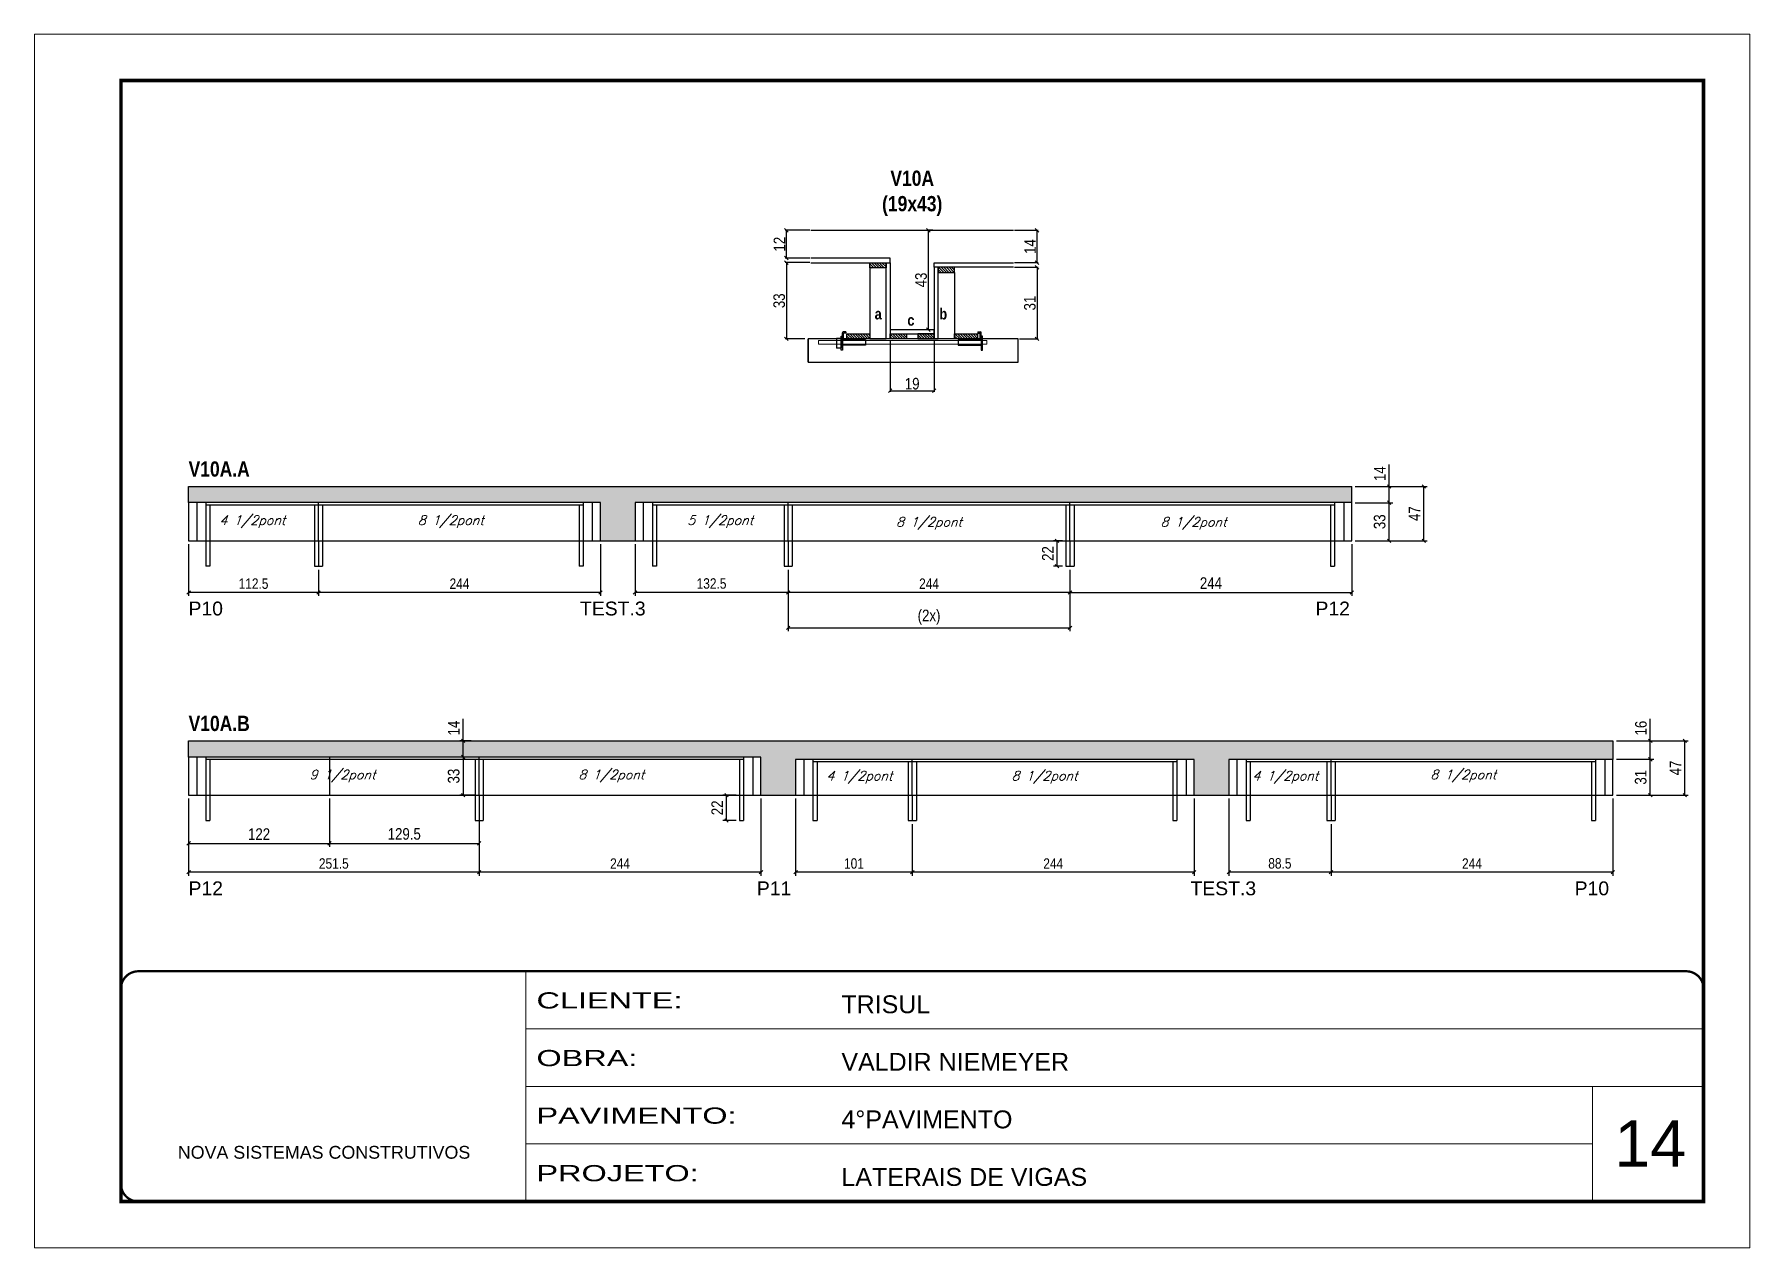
# Model space of a CAD drawing. Extents: x 3330 to 22105, y 1197 to 30204.
# Drawn here: x 4928 to 6413, y 25317 to 26367 of the extents above; entities that cross this region are included whole.
import ezdxf

# ---------------------------------------------------------------- set-up
doc = ezdxf.new("R2010")
doc.units = 0
doc.linetypes.add('CONTINUO', pattern=[0])
doc.linetypes.add('DASHED', pattern=[0.75, 0.5, -0.25])
for name, color, linetype in [('5', 5, 'Continuous'), ('barrote', 251, 'Continuous'), ('COTA', 241, 'Continuous'), ('detalhes', 4, 'Continuous'), ('NOMENCLATURA', 7, 'Continuous'), ('Painéis', 200, 'Continuous'), ('presilha', 1, 'Continuous'), ('SARR_2.2x10', 60, 'Continuous'), ('SARR_2.2x7', 40, 'Continuous'), ('SARR_3.5x7', 81, 'Continuous'), ('texto', 7, 'Continuous')]:
    doc.layers.add(name, color=color, linetype=linetype)
for name, color, linetype, lineweight in [('CARIMBO', 255, 'Continuous', 9), ('CONCRETO', 251, 'Continuous', 25), ('Folhas', 255, 'Continuous', 9), ('SARRAFO DE PRESSAO', 251, 'DASHED', 9), ('SCO-___-LAJ', 2, 'Continuous', 0)]:
    doc.layers.add(name, color=color, linetype=linetype, lineweight=lineweight)
doc.styles.add('ARIAL', font='arial.ttf')
doc.styles.add('COTA TECNICA', font='techl___.ttf', dxfattribs={"height": 10})
doc.styles.add('COTA TECNICA 2X', font='techl___.ttf', dxfattribs={"height": 10})
doc.styles.add('COTA TECNICA-50', font='techl___.ttf', dxfattribs={"height": 9})
doc.styles.add('Romans', font='romans.shx')
doc.styles.get("Standard").update_dxf_attribs({"font": 'arial.ttf'})
doc.styles.add('TECNICA', font='techb___.ttf', dxfattribs={"height": 10})
doc.styles.add('Tecnologia', font='')
doc.styles.get('Tecnologia').set_extended_font_data('Forgotten Futurist')
doc.dimstyles.new('COTA PAINEL-50', dxfattribs={"dimtxt": 9, "dimasz": 3, "dimexe": 3, "dimexo": 3, "dimgap": 3, "dimtad": 1, "dimdec": 1, "dimzin": 12, "dimdsep": 46, "dimtxsty": 'COTA TECNICA-50', "dimblk1": 'OBLIQUE', "dimblk2": 'OBLIQUE', "dimsah": 1, "dimcen": 0.9, "dimclrd": 4, "dimclre": 4, "dimclrt": 240, "dimadec": 1, "dimazin": 3, "dimtfac": 1, "dimtdec": 1, "dimtmove": 0, "dimatfit": 3, "dimfxl": 1, "dimtolj": 1, "dimtzin": 12, "dimarcsym": 0})
doc.dimstyles.new('PAINEL', dxfattribs={"dimtxt": 10, "dimasz": 3, "dimexe": 3, "dimexo": 3, "dimgap": 3, "dimtad": 1, "dimdec": 1, "dimzin": 12, "dimdsep": 46, "dimtxsty": 'COTA TECNICA', "dimblk1": 'OBLIQUE', "dimblk2": 'OBLIQUE', "dimsah": 1, "dimcen": 0.9, "dimclrd": 4, "dimclre": 4, "dimclrt": 240, "dimadec": 1, "dimazin": 3, "dimtfac": 1, "dimtdec": 1, "dimtmove": 0, "dimatfit": 3, "dimfxl": 1, "dimtolj": 1, "dimtzin": 12, "dimarcsym": 0})
doc.dimstyles.new('SECAO', dxfattribs={"dimscale": 0.333333, "dimtxt": 5, "dimasz": 9, "dimexe": 3, "dimexo": 3, "dimgap": 3, "dimtad": 1, "dimdec": 1, "dimlfac": 0.5, "dimzin": 12, "dimdsep": 46, "dimtxsty": 'COTA TECNICA 2X', "dimblk1": 'OBLIQUE', "dimblk2": 'OBLIQUE', "dimsah": 1, "dimcen": 0.9, "dimclrd": 4, "dimclre": 4, "dimclrt": 240, "dimadec": 1, "dimazin": 3, "dimtfac": 1, "dimtdec": 1, "dimtmove": 0, "dimatfit": 3, "dimfxl": 1, "dimtolj": 1, "dimtzin": 12, "dimarcsym": 0})

msp = doc.modelspace()

# ---------------------------------------------------------------- texts
at = {"layer": '5', "linetype": 'Continuous'}
for s, p in [('P10', (5061.72, 25864.5)), ('TEST.3', (5400.65, 25864.5)), ('P12', (6037.31, 25864.5)), ('P12', (5061.72, 25622.35)), ('P11', (5553.74, 25622.35)), ('TEST.3', (5929.11, 25622.35)), ('P10', (6261.69, 25622.35))]:
    msp.add_text(s, height=12, rotation=359.99996, dxfattribs=at).set_placement(p)
at = {"layer": 'CARIMBO', "style": 'ARIAL'}
msp.add_text('14', height=40, dxfattribs=at).set_placement((6296.09, 25387.54))
at = {"layer": 'detalhes', "style": 'TECNICA'}
for s, p in [('a', (5655.75, 26120.67)), ('c', (5684.05, 26115.25)), ('b', (5711.73, 26120.66))]:
    msp.add_text(s, height=9.6, dxfattribs=at).set_placement(p)
at = {"layer": 'NOMENCLATURA', "style": 'TECNICA'}
for s, p in [('V10A.A', (5061.8, 25984.64)), ('V10A.B', (5061.8, 25764.49))]:
    msp.add_text(s, height=13.2, dxfattribs=at).set_placement(p)
at = {"layer": 'NOMENCLATURA', "insert": (5688.23, 26249.47), "char_height": 13.2, "attachment_point": 2, "style": 'TECNICA'}
msp.add_mtext_dynamic_manual_height_columns('V10A\\P(19x43)', width=300.2766, gutter_width=1, heights=[0], dxfattribs=at)
at = {"layer": 'texto', "color": 2, "char_height": 8, "attachment_point": 5, "style": 'Romans'}
for s, insert in [('{\\Q19;\\C256;4 1/2pont}', (5117.05, 25945.62)), ('{\\Q19;\\C256;8 1/2pont}', (5288.8, 25945.62)), ('{\\Q19;\\C256;5 1/2pont}', (5522.05, 25945.62)), ('{\\Q19;\\C256;8 1/2pont}', (5702.8, 25944.12)), ('{\\Q19;\\C256;8 1/2pont}', (5931.8, 25944.12)), ('{\\Q19;\\C256;9 1/2pont}', (5195.05, 25725.47)), ('{\\Q19;\\C256;8 1/2pont}', (5427.8, 25725.47)), ('{\\Q19;\\C256;4 1/2pont}', (5642.55, 25724.47)), ('{\\Q19;\\C256;8 1/2pont}', (5802.8, 25724.47)), ('{\\Q19;\\C256;4 1/2pont}', (6011.3, 25724.47)), ('{\\Q19;\\C256;8 1/2pont}', (6165.3, 25725.47))]:
    msp.add_mtext(s, dxfattribs=dict(at, insert=insert))

# ---------------------------------------------------------------- blocks, each defined once
blk = doc.blocks.new('9999999999')
at = {"color": 30, "linetype": 'CONTINUO'}
for p, q in [((98564.6, 34230.2), (98564.6, 34429.4)), ((98564.6, 34379.6), (99584, 34379.6)), ((98564.6, 34329.8), (99488, 34329.8)), ((99584, 34329.8), (99488, 34329.8)), ((99488, 34329.8), (99488, 34230.2)), ((98564.6, 34280), (99488, 34280))]:
    blk.add_line(p, q, dxfattribs=at)
at = {"color": 30, "linetype": 'CONTINUO', "const_width": 2}
blk.add_lwpolyline([(99584, 34230.2), (99584, 34414.4, 0.414214), (99569, 34429.4), (98229, 34429.4, 0.414214), (98214, 34414.4), (98214, 34245.2, 0.414214), (98229, 34230.2), (99584, 34230.2)], format="xyb", dxfattribs=at)
at = {"layer": 'Folhas'}
blk.add_lwpolyline([(98139, 34190.2), (99624, 34190.2), (99624, 35240.2), (98139, 35240.2)], close=True, dxfattribs=at)
at = {"layer": 'Folhas', "color": 30, "const_width": 3}
blk.add_lwpolyline([(98214, 34230.2), (99584, 34230.2), (99584, 35200.2), (98214, 35200.2)], close=True, dxfattribs=at)
at = {"color": 7, "linetype": 'Continuous', "ltscale": 5, "style": 'ARIAL'}
for s, height, p in [('TRISUL', 15.48, (98837.7, 34393.1)), ('VALDIR NIEMEYER', 15.483, (98837.7, 34343.3)), ('4°PAVIMENTO', 15.483, (98837.7, 34293.5)), ('NOVA SISTEMAS CONSTRUTIVOS', 11.059, (98263.2, 34267.2)), ('LATERAIS DE VIGAS', 15.483, (98837.7, 34243.7))]:
    blk.add_text(s, height=height, dxfattribs=at).set_placement(p)
at = {"layer": 'Folhas', "color": 7, "style": 'Tecnologia', "width": 1.5}
for s, p in [('CLIENTE:', (98573.7, 34397.2)), ('OBRA:', (98573.7, 34347.3)), ('PAVIMENTO:', (98573.7, 34297.5)), ('PROJETO:', (98573.7, 34247.7))]:
    blk.add_text(s, height=14, dxfattribs=at).set_placement(p)
blk = doc.blocks.new('PRESILHA METÁLICA 1')
at = {"layer": 'presilha'}
for p, q in [((0, 13), (6, 13)), ((0, 13), (0, 0)), ((6, 0), (0, 0)), ((6, 15.5), (7.5, 15.5)), ((6, -2.5), (6, 15.5)), ((6, 13), (6, 0)), ((7.5, 10.6), (7.5, 19.9)), ((7.5, 15.5), (7.5, -2.5)), ((37.5, 4.1), (7.5, 4.1)), ((12, 21), (8.6, 21)), ((9, 11.6), (9, 18.9)), ((12, 19.5), (9.6, 19.5)), ((37.5, 11), (9.6, 11)), ((12, 21), (12, 19.5)), ((37.5, 11), (37.5, 4.1)), ((7.5, -2.5), (6, -2.5))]:
    blk.add_line(p, q, dxfattribs=at)
for centre, radius, start, end in [((8.6, 19.9), 1.14, 90, 180), ((9.6, 18.9), 0.57, 90, 180), ((9.6, 11.6), 0.57, 180, 270)]:
    blk.add_arc(centre, radius, start, end, dxfattribs=at)
blk = doc.blocks.new('PRESILHA METÁLICA 2')
at = {"layer": 'presilha'}
for p, q in [((-5.2, 23.5), (-5.2, 22)), ((-5.2, 23.5), (-1.9, 23.5)), ((-0.8, 14.6), (-0.8, 22.4)), ((-30.8, 13.5), (-30.8, 6.6)), ((-30.8, 13.5), (-2.8, 13.5)), ((-30.8, 6.6), (-0.8, 6.6)), ((-5.2, 22), (-2.8, 22)), ((-2.2, 14.1), (-2.2, 21.4)), ((0.8, 18), (-0.8, 18)), ((-0.8, 18), (-0.8, 0)), ((-0.8, 0), (0.8, 0)), ((0.8, 0), (0.8, 18))]:
    blk.add_line(p, q, dxfattribs=at)
for centre, radius, start, end in [((-1.9, 22.4), 1.14, 0, 90), ((-2.8, 21.4), 0.57, 0, 90), ((-2.8, 14.1), 0.57, 270, 0)]:
    blk.add_arc(centre, radius, start, end, dxfattribs=at)
blk = doc.blocks.new('_Oblique')
at = {"color": 0, "linetype": 'ByBlock', "lineweight": -2}
blk.add_line((-0.5, -0.5), (0.5, 0.5), dxfattribs=at)
blk = doc.blocks.new('*D94')
at = {"layer": 'COTA', "color": 4, "lineweight": -2, "transparency": 16777216}
for p, q in [((5776.9, 26165.8), (5797.3, 26165.8)), ((5796.3, 26165.8), (5796.3, 26103.8)), ((5781, 26103.8), (5797.3, 26103.8))]:
    blk.add_line(p, q, dxfattribs=at)
at = {"layer": 'Defpoints', "color": 0, "transparency": 16777216}
for p in [(5775.9, 26165.8), (5780, 26103.8), (5796.3, 26103.8)]:
    blk.add_point(p, dxfattribs=at)
at = {"layer": 'COTA', "color": 4, "lineweight": -2, "transparency": 16777216, "xscale": 3, "yscale": 3, "zscale": 3}
for p, rotation in [((5796.3, 26165.8), 90), ((5796.3, 26103.8), 270)]:
    blk.add_blockref('_Oblique', p, dxfattribs=dict(at, rotation=rotation))
at = {"layer": 'COTA', "color": 240, "transparency": 16777216, "insert": (5790.1, 26134.8), "char_height": 10, "attachment_point": 5, "rotation": 90, "style": 'COTA TECNICA 2X'}
blk.add_mtext('\\A1;31', dxfattribs=at)
blk = doc.blocks.new('*D95')
at = {"layer": 'COTA', "color": 4, "lineweight": -2, "transparency": 16777216}
for p, q in [((5776.9, 26197.8), (5797.3, 26197.8)), ((5796.3, 26169.8), (5796.3, 26197.8)), ((5776.9, 26169.8), (5797.3, 26169.8))]:
    blk.add_line(p, q, dxfattribs=at)
at = {"layer": 'Defpoints', "color": 0, "transparency": 16777216}
for p in [(5775.9, 26197.8), (5796.3, 26197.8), (5775.9, 26169.8)]:
    blk.add_point(p, dxfattribs=at)
at = {"layer": 'COTA', "color": 4, "lineweight": -2, "transparency": 16777216, "xscale": 3, "yscale": 3, "zscale": 3}
for p, rotation in [((5796.3, 26197.8), 90), ((5796.3, 26169.8), 270)]:
    blk.add_blockref('_Oblique', p, dxfattribs=dict(at, rotation=rotation))
at = {"layer": 'COTA', "color": 240, "transparency": 16777216, "insert": (5790.2, 26183.8), "char_height": 10, "attachment_point": 5, "rotation": 90, "style": 'COTA TECNICA 2X'}
blk.add_mtext('\\A1;14', dxfattribs=at)
blk = doc.blocks.new('*D96')
at = {"layer": 'COTA', "color": 4, "lineweight": -2, "transparency": 16777216}
for p, q in [((5599.5, 26169.8), (5578.3, 26169.8)), ((5579.3, 26169.8), (5579.3, 26103.8)), ((5595.4, 26103.8), (5578.3, 26103.8))]:
    blk.add_line(p, q, dxfattribs=at)
at = {"layer": 'Defpoints', "color": 0, "transparency": 16777216}
for p in [(5600.5, 26169.8), (5579.3, 26103.8), (5596.4, 26103.8)]:
    blk.add_point(p, dxfattribs=at)
at = {"layer": 'COTA', "color": 4, "lineweight": -2, "transparency": 16777216, "xscale": 3, "yscale": 3, "zscale": 3}
for p, rotation in [((5579.3, 26169.8), 90), ((5579.3, 26103.8), 270)]:
    blk.add_blockref('_Oblique', p, dxfattribs=dict(at, rotation=rotation))
at = {"layer": 'COTA', "color": 240, "transparency": 16777216, "insert": (5573.1, 26136.8), "char_height": 10, "attachment_point": 5, "rotation": 90, "style": 'COTA TECNICA 2X'}
blk.add_mtext('\\A1;33', dxfattribs=at)
blk = doc.blocks.new('*D97')
at = {"layer": 'COTA', "color": 4, "lineweight": -2, "transparency": 16777216}
for p, q in [((5706.2, 26197.8), (5701.2, 26197.8)), ((5702.2, 26111.8), (5702.2, 26197.8)), ((5706.2, 26111.8), (5701.2, 26111.8))]:
    blk.add_line(p, q, dxfattribs=at)
at = {"layer": 'Defpoints', "color": 0, "transparency": 16777216}
for p in [(5702.2, 26197.8), (5707.2, 26197.8), (5707.2, 26111.8)]:
    blk.add_point(p, dxfattribs=at)
at = {"layer": 'COTA', "color": 4, "lineweight": -2, "transparency": 16777216, "xscale": 3, "yscale": 3, "zscale": 3}
for p, rotation in [((5702.2, 26197.8), 90), ((5702.2, 26111.8), 270)]:
    blk.add_blockref('_Oblique', p, dxfattribs=dict(at, rotation=rotation))
at = {"layer": 'COTA', "color": 240, "transparency": 16777216, "insert": (5695.9, 26154.8), "char_height": 10, "attachment_point": 5, "rotation": 90, "style": 'COTA TECNICA 2X'}
blk.add_mtext('\\A1;43', dxfattribs=at)
blk = doc.blocks.new('*D98')
at = {"layer": 'COTA', "color": 4, "lineweight": -2, "transparency": 16777216}
for p, q in [((5599.5, 26197.8), (5578.3, 26197.8)), ((5579.3, 26173.8), (5579.3, 26197.8)), ((5599.5, 26173.8), (5578.3, 26173.8))]:
    blk.add_line(p, q, dxfattribs=at)
at = {"layer": 'Defpoints', "color": 0, "transparency": 16777216}
for p in [(5579.3, 26197.8), (5600.5, 26197.8), (5600.5, 26173.8)]:
    blk.add_point(p, dxfattribs=at)
at = {"layer": 'COTA', "color": 4, "lineweight": -2, "transparency": 16777216, "xscale": 3, "yscale": 3, "zscale": 3}
for p, rotation in [((5579.3, 26197.8), 90), ((5579.3, 26173.8), 270)]:
    blk.add_blockref('_Oblique', p, dxfattribs=dict(at, rotation=rotation))
at = {"layer": 'COTA', "color": 240, "transparency": 16777216, "insert": (5573.3, 26185.8), "char_height": 10, "attachment_point": 5, "rotation": 90, "style": 'COTA TECNICA 2X'}
blk.add_mtext('\\A1;12', dxfattribs=at)
blk = doc.blocks.new('*D99')
at = {"layer": 'COTA', "color": 4, "lineweight": -2, "transparency": 16777216}
for p, q in [((5669.2, 26102.8), (5669.2, 26058)), ((5707.2, 26102.8), (5707.2, 26058)), ((5669.2, 26059), (5707.2, 26059))]:
    blk.add_line(p, q, dxfattribs=at)
at = {"layer": 'Defpoints', "color": 0, "transparency": 16777216}
for p in [(5669.2, 26103.8), (5707.2, 26103.8), (5707.2, 26059)]:
    blk.add_point(p, dxfattribs=at)
at = {"layer": 'COTA', "color": 4, "lineweight": -2, "transparency": 16777216, "xscale": 3, "yscale": 3, "zscale": 3, "rotation": 180}
blk.add_blockref('_Oblique', (5669.2, 26059), dxfattribs=at)
at = {"layer": 'COTA', "color": 4, "lineweight": -2, "transparency": 16777216, "xscale": 3, "yscale": 3, "zscale": 3}
blk.add_blockref('_Oblique', (5707.2, 26059), dxfattribs=at)
at = {"layer": 'COTA', "color": 240, "transparency": 16777216, "insert": (5688.2, 26065), "char_height": 10, "attachment_point": 5, "style": 'COTA TECNICA 2X'}
blk.add_mtext('\\A1;19', dxfattribs=at)
blk = doc.blocks.new('*D118')
at = {"layer": 'COTA', "color": 4, "linetype": 'ByBlock', "lineweight": -2, "transparency": 16777216}
for p, q in [((5418.3, 25926.1), (5418.3, 25881.4)), ((5174.3, 25904.1), (5174.3, 25881.4)), ((5418.3, 25884.4), (5174.3, 25884.4))]:
    blk.add_line(p, q, dxfattribs=at)
at = {"layer": 'Defpoints', "color": 0, "linetype": 'ByBlock', "transparency": 16777216}
for p in [(5418.3, 25929.1), (5174.3, 25907.1), (5174.3, 25884.4)]:
    blk.add_point(p, dxfattribs=at)
at = {"layer": 'COTA', "color": 4, "linetype": 'ByBlock', "lineweight": -2, "transparency": 16777216, "xscale": 3, "yscale": 3, "zscale": 3, "rotation": 180}
blk.add_blockref('_Oblique', (5174.3, 25884.4), dxfattribs=at)
at = {"layer": 'COTA', "color": 4, "linetype": 'ByBlock', "lineweight": -2, "transparency": 16777216, "xscale": 3, "yscale": 3, "zscale": 3}
blk.add_blockref('_Oblique', (5418.3, 25884.4), dxfattribs=at)
at = {"layer": 'COTA', "color": 240, "linetype": 'ByBlock', "transparency": 16777216, "insert": (5296.3, 25892), "char_height": 9, "attachment_point": 5, "style": 'COTA TECNICA-50'}
blk.add_mtext('\\A1;244', dxfattribs=at)
blk = doc.blocks.new('*D119')
at = {"layer": 'COTA', "color": 4, "linetype": 'ByBlock', "lineweight": -2, "transparency": 16777216}
for p, q in [((5061.8, 25926.1), (5061.8, 25881.4)), ((5174.3, 25904.1), (5174.3, 25881.4)), ((5174.3, 25884.4), (5061.8, 25884.4))]:
    blk.add_line(p, q, dxfattribs=at)
at = {"layer": 'Defpoints', "color": 0, "linetype": 'ByBlock', "transparency": 16777216}
for p in [(5061.8, 25929.1), (5174.3, 25907.1), (5061.8, 25884.4)]:
    blk.add_point(p, dxfattribs=at)
at = {"layer": 'COTA', "color": 4, "linetype": 'ByBlock', "lineweight": -2, "transparency": 16777216, "xscale": 3, "yscale": 3, "zscale": 3, "rotation": 180}
blk.add_blockref('_Oblique', (5061.8, 25884.4), dxfattribs=at)
at = {"layer": 'COTA', "color": 4, "linetype": 'ByBlock', "lineweight": -2, "transparency": 16777216, "xscale": 3, "yscale": 3, "zscale": 3}
blk.add_blockref('_Oblique', (5174.3, 25884.4), dxfattribs=at)
at = {"layer": 'COTA', "color": 240, "linetype": 'ByBlock', "transparency": 16777216, "insert": (5118, 25892), "char_height": 9, "attachment_point": 5, "style": 'COTA TECNICA-50'}
blk.add_mtext('\\A1;112.5', dxfattribs=at)
blk = doc.blocks.new('*D120')
at = {"layer": 'COTA', "color": 4, "linetype": 'ByBlock', "lineweight": -2, "transparency": 16777216}
for p, q in [((5580.8, 25904.1), (5580.8, 25881.4)), ((5824.8, 25904.1), (5824.8, 25881.4)), ((5824.8, 25884.4), (5580.8, 25884.4))]:
    blk.add_line(p, q, dxfattribs=at)
at = {"layer": 'Defpoints', "color": 0, "linetype": 'ByBlock', "transparency": 16777216}
for p in [(5580.8, 25907.1), (5824.8, 25907.1), (5580.8, 25884.4)]:
    blk.add_point(p, dxfattribs=at)
at = {"layer": 'COTA', "color": 4, "linetype": 'ByBlock', "lineweight": -2, "transparency": 16777216, "xscale": 3, "yscale": 3, "zscale": 3, "rotation": 180}
blk.add_blockref('_Oblique', (5580.8, 25884.4), dxfattribs=at)
at = {"layer": 'COTA', "color": 4, "linetype": 'ByBlock', "lineweight": -2, "transparency": 16777216, "xscale": 3, "yscale": 3, "zscale": 3}
blk.add_blockref('_Oblique', (5824.8, 25884.4), dxfattribs=at)
at = {"layer": 'COTA', "color": 240, "linetype": 'ByBlock', "transparency": 16777216, "insert": (5702.8, 25892), "char_height": 9, "attachment_point": 5, "style": 'COTA TECNICA-50'}
blk.add_mtext('\\A1;244', dxfattribs=at)
blk = doc.blocks.new('*D121')
at = {"layer": 'COTA', "color": 4, "linetype": 'ByBlock', "lineweight": -2, "transparency": 16777216}
for p, q in [((5448.3, 25926.1), (5448.3, 25881.4)), ((5580.8, 25904.1), (5580.8, 25881.4)), ((5580.8, 25884.4), (5448.3, 25884.4))]:
    blk.add_line(p, q, dxfattribs=at)
at = {"layer": 'Defpoints', "color": 0, "linetype": 'ByBlock', "transparency": 16777216}
for p in [(5448.3, 25929.1), (5580.8, 25907.1), (5448.3, 25884.4)]:
    blk.add_point(p, dxfattribs=at)
at = {"layer": 'COTA', "color": 4, "linetype": 'ByBlock', "lineweight": -2, "transparency": 16777216, "xscale": 3, "yscale": 3, "zscale": 3, "rotation": 180}
blk.add_blockref('_Oblique', (5448.3, 25884.4), dxfattribs=at)
at = {"layer": 'COTA', "color": 4, "linetype": 'ByBlock', "lineweight": -2, "transparency": 16777216, "xscale": 3, "yscale": 3, "zscale": 3}
blk.add_blockref('_Oblique', (5580.8, 25884.4), dxfattribs=at)
at = {"layer": 'COTA', "color": 240, "linetype": 'ByBlock', "transparency": 16777216, "insert": (5514.5, 25892.1), "char_height": 9, "attachment_point": 5, "style": 'COTA TECNICA-50'}
blk.add_mtext('\\A1;132.5', dxfattribs=at)
blk = doc.blocks.new('*D122')
at = {"layer": 'COTA', "color": 4, "linetype": 'ByBlock', "lineweight": -2, "transparency": 16777216}
for p, q in [((6068.8, 25926.1), (6068.8, 25881.4)), ((5824.8, 25904.1), (5824.8, 25881.4)), ((5824.8, 25884.4), (6068.8, 25884.4))]:
    blk.add_line(p, q, dxfattribs=at)
at = {"layer": 'Defpoints', "color": 0, "linetype": 'ByBlock', "transparency": 16777216}
for p in [(6068.8, 25929.1), (5824.8, 25907.1), (6068.8, 25884.4)]:
    blk.add_point(p, dxfattribs=at)
at = {"layer": 'COTA', "color": 4, "linetype": 'ByBlock', "lineweight": -2, "transparency": 16777216, "xscale": 3, "yscale": 3, "zscale": 3, "rotation": 180}
blk.add_blockref('_Oblique', (5824.8, 25884.4), dxfattribs=at)
at = {"layer": 'COTA', "color": 4, "linetype": 'ByBlock', "lineweight": -2, "transparency": 16777216, "xscale": 3, "yscale": 3, "zscale": 3}
blk.add_blockref('_Oblique', (6068.8, 25884.4), dxfattribs=at)
at = {"layer": 'COTA', "color": 240, "linetype": 'ByBlock', "transparency": 16777216, "insert": (5946.8, 25892.5), "char_height": 10, "attachment_point": 5, "style": 'COTA TECNICA'}
blk.add_mtext('\\A1;244', dxfattribs=at)
blk = doc.blocks.new('*D123')
at = {"layer": 'COTA', "color": 4, "linetype": 'ByBlock', "lineweight": -2, "transparency": 16777216}
for p, q in [((6071.8, 25962.1), (6104.2, 25962.1)), ((6101.2, 25929.1), (6101.2, 25962.1)), ((6071.8, 25929.1), (6104.2, 25929.1))]:
    blk.add_line(p, q, dxfattribs=at)
at = {"layer": 'Defpoints', "color": 0, "linetype": 'ByBlock', "transparency": 16777216}
for p in [(6068.8, 25962.1), (6101.2, 25962.1), (6068.8, 25929.1)]:
    blk.add_point(p, dxfattribs=at)
at = {"layer": 'COTA', "color": 4, "linetype": 'ByBlock', "lineweight": -2, "transparency": 16777216, "xscale": 3, "yscale": 3, "zscale": 3}
for p, rotation in [((6101.2, 25962.1), 90), ((6101.2, 25929.1), 270)]:
    blk.add_blockref('_Oblique', p, dxfattribs=dict(at, rotation=rotation))
at = {"layer": 'COTA', "color": 240, "linetype": 'ByBlock', "transparency": 16777216, "insert": (6092.9, 25945.6), "char_height": 10, "attachment_point": 5, "rotation": 90, "style": 'COTA TECNICA'}
blk.add_mtext('\\A1;33', dxfattribs=at)
blk = doc.blocks.new('*D124')
at = {"layer": 'COTA', "color": 4, "linetype": 'ByBlock', "lineweight": -2, "transparency": 16777216}
for p, q in [((6101.2, 25976.1), (6101.2, 25995.2)), ((6071.8, 25976.1), (6104.2, 25976.1)), ((6101.2, 25962.1), (6101.2, 25976.1)), ((6071.8, 25962.1), (6104.2, 25962.1))]:
    blk.add_line(p, q, dxfattribs=at)
at = {"layer": 'Defpoints', "color": 0, "linetype": 'ByBlock', "transparency": 16777216}
for p in [(6068.8, 25976.1), (6101.2, 25976.1), (6068.8, 25962.1)]:
    blk.add_point(p, dxfattribs=at)
at = {"layer": 'COTA', "color": 4, "linetype": 'ByBlock', "lineweight": -2, "transparency": 16777216, "xscale": 3, "yscale": 3, "zscale": 3}
for p, rotation in [((6101.2, 25976.1), 90), ((6101.2, 25962.1), 270)]:
    blk.add_blockref('_Oblique', p, dxfattribs=dict(at, rotation=rotation))
at = {"layer": 'COTA', "color": 240, "linetype": 'ByBlock', "transparency": 16777216, "insert": (6093.1, 25987.2), "char_height": 10, "attachment_point": 5, "rotation": 90, "style": 'COTA TECNICA'}
blk.add_mtext('\\A1;14', dxfattribs=at)
blk = doc.blocks.new('*D125')
at = {"layer": 'COTA', "color": 4, "linetype": 'ByBlock', "lineweight": -2, "transparency": 16777216}
for p, q in [((6071.8, 25976.1), (6134.1, 25976.1)), ((6131.1, 25929.1), (6131.1, 25976.1)), ((6071.8, 25929.1), (6134.1, 25929.1))]:
    blk.add_line(p, q, dxfattribs=at)
at = {"layer": 'Defpoints', "color": 0, "linetype": 'ByBlock', "transparency": 16777216}
for p in [(6068.8, 25976.1), (6131.1, 25976.1), (6068.8, 25929.1)]:
    blk.add_point(p, dxfattribs=at)
at = {"layer": 'COTA', "color": 4, "linetype": 'ByBlock', "lineweight": -2, "transparency": 16777216, "xscale": 3, "yscale": 3, "zscale": 3}
for p, rotation in [((6131.1, 25976.1), 90), ((6131.1, 25929.1), 270)]:
    blk.add_blockref('_Oblique', p, dxfattribs=dict(at, rotation=rotation))
at = {"layer": 'COTA', "color": 240, "linetype": 'ByBlock', "transparency": 16777216, "insert": (6123, 25952.6), "char_height": 10, "attachment_point": 5, "rotation": 90, "style": 'COTA TECNICA'}
blk.add_mtext('\\A1;47', dxfattribs=at)
blk = doc.blocks.new('*D126')
at = {"layer": 'COTA', "color": 4, "linetype": 'ByBlock', "lineweight": -2, "transparency": 16777216}
for p, q in [((5557.3, 25706), (5557.3, 25639.3)), ((5313.3, 25684), (5313.3, 25639.3)), ((5557.3, 25642.3), (5313.3, 25642.3))]:
    blk.add_line(p, q, dxfattribs=at)
at = {"layer": 'Defpoints', "color": 0, "linetype": 'ByBlock', "transparency": 16777216}
for p in [(5557.3, 25709), (5313.3, 25687), (5313.3, 25642.3)]:
    blk.add_point(p, dxfattribs=at)
at = {"layer": 'COTA', "color": 4, "linetype": 'ByBlock', "lineweight": -2, "transparency": 16777216, "xscale": 3, "yscale": 3, "zscale": 3, "rotation": 180}
blk.add_blockref('_Oblique', (5313.3, 25642.3), dxfattribs=at)
at = {"layer": 'COTA', "color": 4, "linetype": 'ByBlock', "lineweight": -2, "transparency": 16777216, "xscale": 3, "yscale": 3, "zscale": 3}
blk.add_blockref('_Oblique', (5557.3, 25642.3), dxfattribs=at)
at = {"layer": 'COTA', "color": 240, "linetype": 'ByBlock', "transparency": 16777216, "insert": (5435.3, 25649.8), "char_height": 9, "attachment_point": 5, "style": 'COTA TECNICA-50'}
blk.add_mtext('\\A1;244', dxfattribs=at)
blk = doc.blocks.new('*D127')
at = {"layer": 'COTA', "color": 4, "linetype": 'ByBlock', "lineweight": -2, "transparency": 16777216}
for p, q in [((5061.8, 25706), (5061.8, 25639.3)), ((5313.3, 25684), (5313.3, 25639.3)), ((5313.3, 25642.3), (5061.8, 25642.3))]:
    blk.add_line(p, q, dxfattribs=at)
at = {"layer": 'Defpoints', "color": 0, "linetype": 'ByBlock', "transparency": 16777216}
for p in [(5061.8, 25709), (5313.3, 25687), (5061.8, 25642.3)]:
    blk.add_point(p, dxfattribs=at)
at = {"layer": 'COTA', "color": 4, "linetype": 'ByBlock', "lineweight": -2, "transparency": 16777216, "xscale": 3, "yscale": 3, "zscale": 3, "rotation": 180}
blk.add_blockref('_Oblique', (5061.8, 25642.3), dxfattribs=at)
at = {"layer": 'COTA', "color": 4, "linetype": 'ByBlock', "lineweight": -2, "transparency": 16777216, "xscale": 3, "yscale": 3, "zscale": 3}
blk.add_blockref('_Oblique', (5313.3, 25642.3), dxfattribs=at)
at = {"layer": 'COTA', "color": 240, "linetype": 'ByBlock', "transparency": 16777216, "insert": (5187.5, 25649.8), "char_height": 9, "attachment_point": 5, "style": 'COTA TECNICA-50'}
blk.add_mtext('\\A1;251.5', dxfattribs=at)
blk = doc.blocks.new('*D128')
at = {"layer": 'COTA', "color": 4, "linetype": 'ByBlock', "lineweight": -2, "transparency": 16777216}
for p, q in [((5061.8, 25706), (5061.8, 25664.3)), ((5183.8, 25706), (5183.8, 25664.3)), ((5061.8, 25667.3), (5183.8, 25667.3))]:
    blk.add_line(p, q, dxfattribs=at)
at = {"layer": 'Defpoints', "color": 0, "linetype": 'ByBlock', "transparency": 16777216}
for p in [(5061.8, 25709), (5183.8, 25709), (5183.8, 25667.3)]:
    blk.add_point(p, dxfattribs=at)
at = {"layer": 'COTA', "color": 4, "linetype": 'ByBlock', "lineweight": -2, "transparency": 16777216, "xscale": 3, "yscale": 3, "zscale": 3, "rotation": 180}
blk.add_blockref('_Oblique', (5061.8, 25667.3), dxfattribs=at)
at = {"layer": 'COTA', "color": 4, "linetype": 'ByBlock', "lineweight": -2, "transparency": 16777216, "xscale": 3, "yscale": 3, "zscale": 3}
blk.add_blockref('_Oblique', (5183.8, 25667.3), dxfattribs=at)
at = {"layer": 'COTA', "color": 240, "linetype": 'ByBlock', "transparency": 16777216, "insert": (5122.8, 25675.3), "char_height": 10, "attachment_point": 5, "style": 'COTA TECNICA'}
blk.add_mtext('\\A1;122', dxfattribs=at)
blk = doc.blocks.new('*D129')
at = {"layer": 'COTA', "color": 4, "linetype": 'ByBlock', "lineweight": -2, "transparency": 16777216}
for p, q in [((5183.8, 25706), (5183.8, 25664.3)), ((5313.3, 25706), (5313.3, 25664.3)), ((5183.8, 25667.3), (5313.3, 25667.3))]:
    blk.add_line(p, q, dxfattribs=at)
at = {"layer": 'Defpoints', "color": 0, "linetype": 'ByBlock', "transparency": 16777216}
for p in [(5183.8, 25709), (5313.3, 25709), (5313.3, 25667.3)]:
    blk.add_point(p, dxfattribs=at)
at = {"layer": 'COTA', "color": 4, "linetype": 'ByBlock', "lineweight": -2, "transparency": 16777216, "xscale": 3, "yscale": 3, "zscale": 3, "rotation": 180}
blk.add_blockref('_Oblique', (5183.8, 25667.3), dxfattribs=at)
at = {"layer": 'COTA', "color": 4, "linetype": 'ByBlock', "lineweight": -2, "transparency": 16777216, "xscale": 3, "yscale": 3, "zscale": 3}
blk.add_blockref('_Oblique', (5313.3, 25667.3), dxfattribs=at)
at = {"layer": 'COTA', "color": 240, "linetype": 'ByBlock', "transparency": 16777216, "insert": (5248.5, 25675.4), "char_height": 10, "attachment_point": 5, "style": 'COTA TECNICA'}
blk.add_mtext('\\A1;129.5', dxfattribs=at)
blk = doc.blocks.new('*D130')
at = {"layer": 'COTA', "color": 4, "linetype": 'ByBlock', "lineweight": -2, "transparency": 16777216}
for p, q in [((5932.3, 25706), (5932.3, 25639.3)), ((5688.3, 25684), (5688.3, 25639.3)), ((5932.3, 25642.3), (5688.3, 25642.3))]:
    blk.add_line(p, q, dxfattribs=at)
at = {"layer": 'Defpoints', "color": 0, "linetype": 'ByBlock', "transparency": 16777216}
for p in [(5932.3, 25709), (5688.3, 25687), (5688.3, 25642.3)]:
    blk.add_point(p, dxfattribs=at)
at = {"layer": 'COTA', "color": 4, "linetype": 'ByBlock', "lineweight": -2, "transparency": 16777216, "xscale": 3, "yscale": 3, "zscale": 3, "rotation": 180}
blk.add_blockref('_Oblique', (5688.3, 25642.3), dxfattribs=at)
at = {"layer": 'COTA', "color": 4, "linetype": 'ByBlock', "lineweight": -2, "transparency": 16777216, "xscale": 3, "yscale": 3, "zscale": 3}
blk.add_blockref('_Oblique', (5932.3, 25642.3), dxfattribs=at)
at = {"layer": 'COTA', "color": 240, "linetype": 'ByBlock', "transparency": 16777216, "insert": (5810.3, 25649.8), "char_height": 9, "attachment_point": 5, "style": 'COTA TECNICA-50'}
blk.add_mtext('\\A1;244', dxfattribs=at)
blk = doc.blocks.new('*D131')
at = {"layer": 'COTA', "color": 4, "linetype": 'ByBlock', "lineweight": -2, "transparency": 16777216}
for p, q in [((5587.3, 25706), (5587.3, 25639.3)), ((5688.3, 25684), (5688.3, 25639.3)), ((5688.3, 25642.3), (5587.3, 25642.3))]:
    blk.add_line(p, q, dxfattribs=at)
at = {"layer": 'Defpoints', "color": 0, "linetype": 'ByBlock', "transparency": 16777216}
for p in [(5587.3, 25709), (5688.3, 25687), (5587.3, 25642.3)]:
    blk.add_point(p, dxfattribs=at)
at = {"layer": 'COTA', "color": 4, "linetype": 'ByBlock', "lineweight": -2, "transparency": 16777216, "xscale": 3, "yscale": 3, "zscale": 3, "rotation": 180}
blk.add_blockref('_Oblique', (5587.3, 25642.3), dxfattribs=at)
at = {"layer": 'COTA', "color": 4, "linetype": 'ByBlock', "lineweight": -2, "transparency": 16777216, "xscale": 3, "yscale": 3, "zscale": 3}
blk.add_blockref('_Oblique', (5688.3, 25642.3), dxfattribs=at)
at = {"layer": 'COTA', "color": 240, "linetype": 'ByBlock', "transparency": 16777216, "insert": (5637.8, 25649.8), "char_height": 9, "attachment_point": 5, "style": 'COTA TECNICA-50'}
blk.add_mtext('\\A1;101', dxfattribs=at)
blk = doc.blocks.new('*D132')
at = {"layer": 'COTA', "color": 4, "linetype": 'ByBlock', "lineweight": -2, "transparency": 16777216}
for p, q in [((6294.8, 25706), (6294.8, 25639.3)), ((6050.8, 25684), (6050.8, 25639.3)), ((6294.8, 25642.3), (6050.8, 25642.3))]:
    blk.add_line(p, q, dxfattribs=at)
at = {"layer": 'Defpoints', "color": 0, "linetype": 'ByBlock', "transparency": 16777216}
for p in [(6294.8, 25709), (6050.8, 25687), (6050.8, 25642.3)]:
    blk.add_point(p, dxfattribs=at)
at = {"layer": 'COTA', "color": 4, "linetype": 'ByBlock', "lineweight": -2, "transparency": 16777216, "xscale": 3, "yscale": 3, "zscale": 3, "rotation": 180}
blk.add_blockref('_Oblique', (6050.8, 25642.3), dxfattribs=at)
at = {"layer": 'COTA', "color": 4, "linetype": 'ByBlock', "lineweight": -2, "transparency": 16777216, "xscale": 3, "yscale": 3, "zscale": 3}
blk.add_blockref('_Oblique', (6294.8, 25642.3), dxfattribs=at)
at = {"layer": 'COTA', "color": 240, "linetype": 'ByBlock', "transparency": 16777216, "insert": (6172.8, 25649.8), "char_height": 9, "attachment_point": 5, "style": 'COTA TECNICA-50'}
blk.add_mtext('\\A1;244', dxfattribs=at)
blk = doc.blocks.new('*D133')
at = {"layer": 'COTA', "color": 4, "linetype": 'ByBlock', "lineweight": -2, "transparency": 16777216}
for p, q in [((5962.3, 25706), (5962.3, 25639.3)), ((6050.8, 25684), (6050.8, 25639.3)), ((6050.8, 25642.3), (5962.3, 25642.3))]:
    blk.add_line(p, q, dxfattribs=at)
at = {"layer": 'Defpoints', "color": 0, "linetype": 'ByBlock', "transparency": 16777216}
for p in [(5962.3, 25709), (6050.8, 25687), (5962.3, 25642.3)]:
    blk.add_point(p, dxfattribs=at)
at = {"layer": 'COTA', "color": 4, "linetype": 'ByBlock', "lineweight": -2, "transparency": 16777216, "xscale": 3, "yscale": 3, "zscale": 3, "rotation": 180}
blk.add_blockref('_Oblique', (5962.3, 25642.3), dxfattribs=at)
at = {"layer": 'COTA', "color": 4, "linetype": 'ByBlock', "lineweight": -2, "transparency": 16777216, "xscale": 3, "yscale": 3, "zscale": 3}
blk.add_blockref('_Oblique', (6050.8, 25642.3), dxfattribs=at)
at = {"layer": 'COTA', "color": 240, "linetype": 'ByBlock', "transparency": 16777216, "insert": (6006.5, 25649.9), "char_height": 9, "attachment_point": 5, "style": 'COTA TECNICA-50'}
blk.add_mtext('\\A1;88.5', dxfattribs=at)
blk = doc.blocks.new('*D134')
at = {"layer": 'COTA', "color": 4, "linetype": 'ByBlock', "lineweight": -2, "transparency": 16777216}
for p, q in [((6297.8, 25740), (6330.2, 25740)), ((6327.2, 25709), (6327.2, 25740)), ((6297.8, 25709), (6330.2, 25709))]:
    blk.add_line(p, q, dxfattribs=at)
at = {"layer": 'Defpoints', "color": 0, "linetype": 'ByBlock', "transparency": 16777216}
for p in [(6294.8, 25740), (6327.2, 25740), (6294.8, 25709)]:
    blk.add_point(p, dxfattribs=at)
at = {"layer": 'COTA', "color": 4, "linetype": 'ByBlock', "lineweight": -2, "transparency": 16777216, "xscale": 3, "yscale": 3, "zscale": 3}
for p, rotation in [((6327.2, 25740), 90), ((6327.2, 25709), 270)]:
    blk.add_blockref('_Oblique', p, dxfattribs=dict(at, rotation=rotation))
at = {"layer": 'COTA', "color": 240, "linetype": 'ByBlock', "transparency": 16777216, "insert": (6318.9, 25724.5), "char_height": 10, "attachment_point": 5, "rotation": 90, "style": 'COTA TECNICA'}
blk.add_mtext('\\A1;31', dxfattribs=at)
blk = doc.blocks.new('*D135')
at = {"layer": 'COTA', "color": 4, "linetype": 'ByBlock', "lineweight": -2, "transparency": 16777216}
for p, q in [((6327.2, 25756), (6327.2, 25775)), ((6297.8, 25756), (6330.2, 25756)), ((6327.2, 25740), (6327.2, 25756)), ((6297.8, 25740), (6330.2, 25740))]:
    blk.add_line(p, q, dxfattribs=at)
at = {"layer": 'Defpoints', "color": 0, "linetype": 'ByBlock', "transparency": 16777216}
for p in [(6294.8, 25756), (6327.2, 25756), (6294.8, 25740)]:
    blk.add_point(p, dxfattribs=at)
at = {"layer": 'COTA', "color": 4, "linetype": 'ByBlock', "lineweight": -2, "transparency": 16777216, "xscale": 3, "yscale": 3, "zscale": 3}
for p, rotation in [((6327.2, 25756), 90), ((6327.2, 25740), 270)]:
    blk.add_blockref('_Oblique', p, dxfattribs=dict(at, rotation=rotation))
at = {"layer": 'COTA', "color": 240, "linetype": 'ByBlock', "transparency": 16777216, "insert": (6319.1, 25767), "char_height": 10, "attachment_point": 5, "rotation": 90, "style": 'COTA TECNICA'}
blk.add_mtext('\\A1;16', dxfattribs=at)
blk = doc.blocks.new('*D1302')
at = {"layer": 'COTA', "color": 4, "linetype": 'ByBlock', "lineweight": -2, "transparency": 16777216}
for p, q in [((6297.8, 25756), (6360.1, 25756)), ((6357.1, 25709), (6357.1, 25756)), ((6297.8, 25709), (6360.1, 25709))]:
    blk.add_line(p, q, dxfattribs=at)
at = {"layer": 'Defpoints', "color": 0, "linetype": 'ByBlock', "transparency": 16777216}
for p in [(6294.8, 25756), (6357.1, 25756), (6294.8, 25709)]:
    blk.add_point(p, dxfattribs=at)
at = {"layer": 'COTA', "color": 4, "linetype": 'ByBlock', "lineweight": -2, "transparency": 16777216, "xscale": 3, "yscale": 3, "zscale": 3}
for p, rotation in [((6357.1, 25756), 90), ((6357.1, 25709), 270)]:
    blk.add_blockref('_Oblique', p, dxfattribs=dict(at, rotation=rotation))
at = {"layer": 'COTA', "color": 240, "linetype": 'ByBlock', "transparency": 16777216, "insert": (6349, 25732.5), "char_height": 10, "attachment_point": 5, "rotation": 90, "style": 'COTA TECNICA'}
blk.add_mtext('\\A1;47', dxfattribs=at)
blk = doc.blocks.new('*D1303')
at = {"layer": 'COTA', "color": 4, "linetype": 'ByBlock', "lineweight": -2, "transparency": 16777216}
for p, q in [((5310.3, 25742), (5296.5, 25742)), ((5299.5, 25742), (5299.5, 25709)), ((5310.3, 25709), (5296.5, 25709))]:
    blk.add_line(p, q, dxfattribs=at)
at = {"layer": 'Defpoints', "color": 0, "linetype": 'ByBlock', "transparency": 16777216}
for p in [(5313.3, 25742), (5299.5, 25709), (5313.3, 25709)]:
    blk.add_point(p, dxfattribs=at)
at = {"layer": 'COTA', "color": 4, "linetype": 'ByBlock', "lineweight": -2, "transparency": 16777216, "xscale": 3, "yscale": 3, "zscale": 3}
for p, rotation in [((5299.5, 25742), 90), ((5299.5, 25709), 270)]:
    blk.add_blockref('_Oblique', p, dxfattribs=dict(at, rotation=rotation))
at = {"layer": 'COTA', "color": 240, "linetype": 'ByBlock', "transparency": 16777216, "insert": (5291.3, 25725.5), "char_height": 10, "attachment_point": 5, "rotation": 90, "style": 'COTA TECNICA'}
blk.add_mtext('\\A1;33', dxfattribs=at)
blk = doc.blocks.new('*D1304')
at = {"layer": 'COTA', "color": 4, "linetype": 'ByBlock', "lineweight": -2, "transparency": 16777216}
for p, q in [((5299.5, 25756), (5299.5, 25775.1)), ((5306.5, 25756), (5296.5, 25756)), ((5299.5, 25742), (5299.5, 25756)), ((5306.5, 25742), (5296.5, 25742))]:
    blk.add_line(p, q, dxfattribs=at)
at = {"layer": 'Defpoints', "color": 0, "linetype": 'ByBlock', "transparency": 16777216}
for p in [(5299.5, 25756), (5309.5, 25756), (5309.5, 25742)]:
    blk.add_point(p, dxfattribs=at)
at = {"layer": 'COTA', "color": 4, "linetype": 'ByBlock', "lineweight": -2, "transparency": 16777216, "xscale": 3, "yscale": 3, "zscale": 3}
for p, rotation in [((5299.5, 25756), 90), ((5299.5, 25742), 270)]:
    blk.add_blockref('_Oblique', p, dxfattribs=dict(at, rotation=rotation))
at = {"layer": 'COTA', "color": 240, "linetype": 'ByBlock', "transparency": 16777216, "insert": (5291.4, 25767), "char_height": 10, "attachment_point": 5, "rotation": 90, "style": 'COTA TECNICA'}
blk.add_mtext('\\A1;14', dxfattribs=at)
blk = doc.blocks.new('*D1117')
at = {"layer": 'COTA', "color": 4, "linetype": 'ByBlock', "lineweight": -2, "transparency": 16777216}
for p, q in [((5580.8, 25904.1), (5580.8, 25850.8)), ((5824.8, 25904.1), (5824.8, 25850.8)), ((5580.8, 25853.8), (5824.8, 25853.8))]:
    blk.add_line(p, q, dxfattribs=at)
at = {"layer": 'Defpoints', "color": 0, "linetype": 'ByBlock', "transparency": 16777216}
for p in [(5580.8, 25907.1), (5824.8, 25907.1), (5824.8, 25853.8)]:
    blk.add_point(p, dxfattribs=at)
at = {"layer": 'COTA', "color": 4, "linetype": 'ByBlock', "lineweight": -2, "transparency": 16777216, "xscale": 3, "yscale": 3, "zscale": 3, "rotation": 180}
blk.add_blockref('_Oblique', (5580.8, 25853.8), dxfattribs=at)
at = {"layer": 'COTA', "color": 4, "linetype": 'ByBlock', "lineweight": -2, "transparency": 16777216, "xscale": 3, "yscale": 3, "zscale": 3}
blk.add_blockref('_Oblique', (5824.8, 25853.8), dxfattribs=at)
at = {"layer": 'COTA', "color": 240, "linetype": 'ByBlock', "transparency": 16777216, "insert": (5702.8, 25863), "char_height": 10, "attachment_point": 5, "style": 'COTA TECNICA'}
blk.add_mtext('\\A1;(2x)', dxfattribs=at)
blk = doc.blocks.new('*D1136')
at = {"layer": 'COTA', "color": 4, "linetype": 'ByBlock', "lineweight": -2, "transparency": 16777216}
for p, q in [((5818.3, 25929.1), (5810.6, 25929.1)), ((5813.6, 25907.1), (5813.6, 25929.1)), ((5818.3, 25907.1), (5810.6, 25907.1))]:
    blk.add_line(p, q, dxfattribs=at)
at = {"layer": 'Defpoints', "color": 0, "linetype": 'ByBlock', "transparency": 16777216}
for p in [(5813.6, 25929.1), (5821.3, 25929.1), (5821.3, 25907.1)]:
    blk.add_point(p, dxfattribs=at)
at = {"layer": 'COTA', "color": 4, "linetype": 'ByBlock', "lineweight": -2, "transparency": 16777216, "xscale": 3, "yscale": 3, "zscale": 3}
for p, rotation in [((5813.6, 25929.1), 90), ((5813.6, 25907.1), 270)]:
    blk.add_blockref('_Oblique', p, dxfattribs=dict(at, rotation=rotation))
at = {"layer": 'COTA', "color": 240, "linetype": 'ByBlock', "transparency": 16777216, "insert": (5805.6, 25918.1), "char_height": 10, "attachment_point": 5, "rotation": 90, "style": 'COTA TECNICA'}
blk.add_mtext('\\A1;22', dxfattribs=at)
blk = doc.blocks.new('*D1137')
at = {"layer": 'COTA', "color": 4, "linetype": 'ByBlock', "lineweight": -2, "transparency": 16777216}
for p, q in [((5535.8, 25709), (5524.4, 25709)), ((5527.4, 25687), (5527.4, 25709)), ((5535.8, 25687), (5524.4, 25687))]:
    blk.add_line(p, q, dxfattribs=at)
at = {"layer": 'Defpoints', "color": 0, "linetype": 'ByBlock', "transparency": 16777216}
for p in [(5527.4, 25709), (5538.8, 25709), (5538.8, 25687)]:
    blk.add_point(p, dxfattribs=at)
at = {"layer": 'COTA', "color": 4, "linetype": 'ByBlock', "lineweight": -2, "transparency": 16777216, "xscale": 3, "yscale": 3, "zscale": 3}
for p, rotation in [((5527.4, 25709), 90), ((5527.4, 25687), 270)]:
    blk.add_blockref('_Oblique', p, dxfattribs=dict(at, rotation=rotation))
at = {"layer": 'COTA', "color": 240, "linetype": 'ByBlock', "transparency": 16777216, "insert": (5519.4, 25698), "char_height": 10, "attachment_point": 5, "rotation": 90, "style": 'COTA TECNICA'}
blk.add_mtext('\\A1;22', dxfattribs=at)

# ---------------------------------------------------------------- dimensions: what is measured, and where the dimension line sits
at = {"layer": 'COTA'}
for base, p1, p2, picture, middle in [((5579.31, 26197.78), (5600.53, 26173.78), (5600.53, 26197.78), '*D98', (5573.25, 26185.78)), ((5702.15, 26197.78), (5707.23, 26111.78), (5707.23, 26197.78), '*D97', (5695.93, 26154.78)), ((5796.27, 26197.78), (5775.93, 26169.78), (5775.93, 26197.78), '*D95', (5790.2, 26183.78)), ((5579.31, 26103.78, 0), (5600.53, 26169.78), (5596.41, 26103.78, 0), '*D96', (5573.09, 26136.78, 0)), ((5796.27, 26103.78, 0), (5775.93, 26165.78), (5780.04, 26103.78, 0), '*D94', (5790.05, 26134.78, 0))]:
    dim = msp.add_linear_dim(base=base, p1=p1, p2=p2, angle=90, dimstyle='SECAO', dxfattribs=at)
    dim.commit()
    dim.dimension.update_dxf_attribs({"geometry": picture, "text_midpoint": middle})
dim = msp.add_linear_dim(base=(5707.23, 26058.95), p1=(5669.23, 26103.78), p2=(5707.23, 26103.78), dimstyle='SECAO', dxfattribs=at)
dim.commit()
dim.dimension.update_dxf_attribs({"geometry": '*D99', "text_midpoint": (5688.23, 26065.04)})
at = {"layer": 'COTA', "linetype": 'ByBlock'}
for base, p1, p2, picture, middle in [((6101.16, 25976.12), (6068.8, 25962.12), (6068.8, 25976.12), '*D124', (6093.08, 25987.18)), ((6131.06, 25976.12), (6068.8, 25929.12), (6068.8, 25976.12), '*D125', (6122.99, 25952.62)), ((6101.16, 25962.12), (6068.8, 25929.12), (6068.8, 25962.12), '*D123', (6092.94, 25945.62)), ((5813.58, 25929.12), (5821.3, 25907.12), (5821.3, 25929.12), '*D1136', (5805.58, 25918.12)), ((5299.5, 25755.97), (5309.55, 25741.97), (5309.55, 25755.97), '*D1304', (5291.42, 25767.03)), ((6327.16, 25755.97), (6294.8, 25739.97), (6294.8, 25755.97), '*D135', (6319.05, 25766.98)), ((6357.06, 25755.97), (6294.8, 25708.97), (6294.8, 25755.97), '*D1302', (6348.99, 25732.47)), ((5299.5, 25708.97), (5313.3, 25741.97), (5313.3, 25708.97), '*D1303', (5291.28, 25725.47)), ((6327.16, 25739.97), (6294.8, 25708.97), (6294.8, 25739.97), '*D134', (6318.94, 25724.47)), ((5527.39, 25708.97), (5538.8, 25686.97), (5538.8, 25708.97), '*D1137', (5519.39, 25697.97))]:
    dim = msp.add_linear_dim(base=base, p1=p1, p2=p2, angle=90, dimstyle='PAINEL', dxfattribs=at)
    dim.commit()
    dim.dimension.update_dxf_attribs({"geometry": picture, "text_midpoint": middle})
for base, p1, p2, picture, middle in [((5061.8, 25884.4), (5174.3, 25907.12), (5061.8, 25929.12), '*D119', (5118.05, 25892)), ((5448.3, 25884.4), (5580.8, 25907.12), (5448.3, 25929.12), '*D121', (5514.55, 25892.1)), ((5061.8, 25642.25), (5313.3, 25686.97), (5061.8, 25708.97), '*D127', (5187.55, 25649.85)), ((5587.3, 25642.25), (5688.3, 25686.97), (5587.3, 25708.97), '*D131', (5637.8, 25649.84)), ((5962.3, 25642.25), (6050.8, 25686.97), (5962.3, 25708.97), '*D133', (6006.55, 25649.87))]:
    dim = msp.add_linear_dim(base=base, p1=p1, p2=p2, angle=180, dimstyle='COTA PAINEL-50', override={"dimarcsym": 1}, dxfattribs=at)
    dim.commit()
    dim.dimension.update_dxf_attribs({"geometry": picture, "text_midpoint": middle})
for base, p1, p2, dimstyle, override, picture, middle in [((5174.3, 25884.4), (5418.3, 25929.12), (5174.3, 25907.12), 'COTA PAINEL-50', {"dimarcsym": 1}, '*D118', (5296.3, 25891.97)), ((5580.8, 25884.4), (5824.8, 25907.12), (5580.8, 25907.12), 'COTA PAINEL-50', {"dimarcsym": 1}, '*D120', (5702.8, 25891.97)), ((5313.3, 25667.29), (5183.8, 25708.97), (5313.3, 25708.97), 'PAINEL', {"dimtmove": 1}, '*D129', (5248.55, 25675.42)), ((5313.3, 25642.25), (5557.3, 25708.97), (5313.3, 25686.97), 'COTA PAINEL-50', {"dimarcsym": 1}, '*D126', (5435.3, 25649.82)), ((5688.3, 25642.25), (5932.3, 25708.97), (5688.3, 25686.97), 'COTA PAINEL-50', {"dimarcsym": 1}, '*D130', (5810.3, 25649.82)), ((6050.8, 25642.25), (6294.8, 25708.97), (6050.8, 25686.97), 'COTA PAINEL-50', {"dimarcsym": 1}, '*D132', (6172.8, 25649.82))]:
    dim = msp.add_linear_dim(base=base, p1=p1, p2=p2, dimstyle=dimstyle, override=override, dxfattribs=at)
    dim.commit()
    dim.dimension.update_dxf_attribs({"geometry": picture, "text_midpoint": middle})
for base, p1, p2, picture, middle in [((6068.8, 25884.4), (5824.8, 25907.12), (6068.8, 25929.12), '*D122', (5946.8, 25892.48)), ((5183.8, 25667.29), (5061.8, 25708.97), (5183.8, 25708.97), '*D128', (5122.8, 25675.34))]:
    dim = msp.add_linear_dim(base=base, p1=p1, p2=p2, dimstyle='PAINEL', dxfattribs=at)
    dim.commit()
    dim.dimension.update_dxf_attribs({"geometry": picture, "text_midpoint": middle})
dim = msp.add_linear_dim(base=(5824.8, 25853.79), p1=(5580.8, 25907.12), p2=(5824.8, 25907.12), text='(2x)', dimstyle='PAINEL', dxfattribs=at)
dim.commit()
dim.dimension.update_dxf_attribs({"geometry": '*D1117', "text_midpoint": (5702.8, 25863.01)})

# ---------------------------------------------------------------- hatches: boundary and pattern name
at = {"layer": 'COTA', "linetype": 'ByBlock'}
h = msp.add_hatch(dxfattribs=at)
h.set_pattern_fill('AR-CONC', color=256, scale=0.03)
h.set_pattern_definition([(50, (-125814.2018, -5427.082), (5.46554007, -0.47817257), [0.5715, -6.2865]), (355, (-125814.202, -5427.082), (-1.05730264, 5.73170536), [0.4572, -5.02921753]), (100.4514447, (-125813.7463, -5427.122), (4.40823741, 5.25353256), [0.48570026, -5.34270734]), (46.1842, (-125814.202, -5425.558), (8.13237123, -1.26126984), [0.85725, -9.42975]), (96.6355576, (-125813.524, -5425.663), (7.122124, 7.42278374), [0.7285507, -8.01406824]), (351.184151, (-125814.202, -5425.558), (7.122124, 7.42278374), [0.685799, -7.54379196]), (21, (-125813.4398, -5425.939), (4.54843174, -3.06795595), [0.5715, -6.2865]), (326, (-125813.44, -5425.939), (1.85406085, 5.52563898), [0.4572, -5.0292]), (71.451445, (-125813.0607, -5426.195), (6.40249258, 2.45768307), [0.48570026, -5.34269813]), (37.5, (-125814.2018, -5427.0821), (0.092658098, 2.536651166), [0, -4.96824, 0, -5.1054, 0, -5.04825]), (7.5, (-125814.2018, -5427.0821), (2.004589875, 3.005417245), [0, -2.91084, 0, -4.85394, 0, -1.92405]), (327.5, (-125815.901, -5427.0821), (4.067717855, -0.17186232), [0, -1.905, 0, -5.9436, 0, -7.8867]), (317.5, (-125816.663, -5427.082), (4.44387544, 0.76279473), [0, -2.4765, 0, -3.94716, 0, -5.6007])])
h.paths.add_polyline_path([(5448.3, 25962.12), (6068.8, 25962.12), (6068.8, 25976.12), (5061.8, 25976.12), (5061.8, 25962.12), (5418.3, 25962.12), (5418.3, 25929.12), (5448.3, 25929.12)])
h = msp.add_hatch(dxfattribs=at)
h.set_pattern_fill('AR-CONC', color=256, scale=0.03)
h.set_pattern_definition([(50, (-125691.2733, -5427.082), (5.46554007, -0.47817257), [0.5715, -6.2865]), (355, (-125691.273, -5427.082), (-1.05730264, 5.73170536), [0.4572, -5.02921753]), (100.4514447, (-125690.818, -5427.122), (4.40823741, 5.25353256), [0.48570026, -5.34270734]), (46.1842, (-125691.273, -5425.558), (8.13237123, -1.26126984), [0.85725, -9.42975]), (96.6355576, (-125690.5956, -5425.663), (7.122124, 7.42278374), [0.7285507, -8.01406824]), (351.184151, (-125691.273, -5425.558), (7.122124, 7.42278374), [0.685799, -7.54379196]), (21, (-125690.5113, -5425.939), (4.54843174, -3.06795595), [0.5715, -6.2865]), (326, (-125690.511, -5425.939), (1.85406085, 5.52563898), [0.4572, -5.0292]), (71.451445, (-125690.132, -5426.195), (6.40249258, 2.45768307), [0.48570026, -5.34269813]), (37.5, (-125691.2733, -5427.0821), (0.092658098, 2.536651166), [0, -4.96824, 0, -5.1054, 0, -5.04825]), (7.5, (-125691.2733, -5427.0821), (2.004589875, 3.005417245), [0, -2.91084, 0, -4.85394, 0, -1.92405]), (327.5, (-125692.9725, -5427.0821), (4.067717855, -0.17186232), [0, -1.905, 0, -5.9436, 0, -7.8867]), (317.5, (-125693.7345, -5427.082), (4.44387544, 0.76279473), [0, -2.4765, 0, -3.94716, 0, -5.6007])])
h.paths.add_polyline_path([(5962.3, 25739.97), (6294.8, 25739.97), (6294.8, 25755.97), (5061.8, 25755.97), (5061.8, 25741.97), (5557.3, 25741.97), (5557.3, 25708.97), (5587.3, 25708.97), (5587.3, 25739.97), (5932.3, 25739.97), (5932.3, 25708.97), (5962.3, 25708.97)])
at = {"layer": 'SARR_2.2x10'}
h = msp.add_hatch(dxfattribs=at)
h.set_pattern_fill('ANSI31', color=256, scale=0.5, angle=90)
h.set_pattern_definition([(135, (38825.1654, -97408.3926), (-1.122532015, -1.122532015), [])])
h.paths.add_polyline_path([(5631.63, 26108.18), (5631.63, 26103.78), (5651.63, 26103.78), (5651.63, 26108.18)])
h = msp.add_hatch(dxfattribs=at)
h.set_pattern_fill('ANSI31', color=256, scale=0.5, angle=90)
h.set_pattern_definition([(135, (38918.3654, -97408.3926), (-1.122532015, -1.122532015), [])])
h.paths.add_polyline_path([(5724.83, 26108.18), (5724.83, 26103.78), (5744.83, 26103.78), (5744.83, 26108.18)])
at = {"layer": 'SARR_2.2x7'}
h = msp.add_hatch(dxfattribs=at)
h.set_pattern_fill('ANSI31', color=256, scale=0.5, angle=90)
h.set_pattern_definition([(135, (38819.1654, -97346.7926), (-1.122532015, -1.122532015), [])])
h.paths.add_polyline_path([(5665.63, 26169.78), (5665.63, 26165.38), (5651.63, 26165.38), (5651.63, 26169.78)])
h = msp.add_hatch(dxfattribs=at)
h.set_pattern_fill('ANSI31', color=256, scale=0.5, angle=90)
h.set_pattern_definition([(135, (38839.1654, -97350.7926), (-1.122532015, -1.122532015), [])])
h.paths.add_polyline_path([(5710.83, 26165.78), (5710.83, 26161.38), (5724.83, 26161.38), (5724.83, 26165.78)])
h = msp.add_hatch(dxfattribs=at)
h.set_pattern_fill('ANSI31', color=256, scale=0.5, angle=90)
h.set_pattern_definition([(135, (38904.7654, -97408.3926), (-1.122532015, -1.122532015), [])])
h.paths.add_polyline_path([(5683.23, 26103.78), (5683.23, 26108.18), (5669.23, 26108.18), (5669.23, 26103.78)])
h = msp.add_hatch(dxfattribs=at)
h.set_pattern_fill('ANSI31', color=256, scale=0.5, angle=90)
h.set_pattern_definition([(135, (38842.7654, -97408.3926), (-1.122532015, -1.122532015), [])])
h.paths.add_polyline_path([(5693.23, 26103.78), (5693.23, 26108.18), (5707.23, 26108.18), (5707.23, 26103.78)])

# ---------------------------------------------------------------- linework, layer by layer
at = {"layer": 'barrote'}
msp.add_lwpolyline([(5598.17, 26083.78), (5780.09, 26083.78), (5780.09, 26103.78), (5598.17, 26103.78)], close=True, dxfattribs=at)
at = {"layer": 'CONCRETO', "linetype": 'Continuous'}
msp.add_line((5600.53, 26197.78), (5775.93, 26197.78), dxfattribs=at)
at = {"layer": 'COTA', "linetype": 'ByBlock'}
for p, q in [((5061.8, 25962.12), (5061.8, 25976.12)), ((5061.8, 25976.12), (6068.8, 25976.12)), ((6068.8, 25962.12), (6068.8, 25976.12)), ((5174.3, 25929.12), (5174.3, 25907.12)), ((5418.3, 25929.12), (5448.3, 25929.12)), ((5580.8, 25929.12), (5580.8, 25907.12)), ((5824.8, 25929.12), (5824.8, 25907.12)), ((5080.3, 25907.12), (5076.8, 25907.12)), ((5170.8, 25907.12), (5177.8, 25907.12)), ((5403.3, 25907.12), (5399.8, 25907.12)), ((5466.8, 25907.12), (5463.3, 25907.12)), ((5577.3, 25907.12), (5584.3, 25907.12)), ((5821.3, 25907.12), (5828.3, 25907.12)), ((6050.3, 25907.12), (6053.8, 25907.12)), ((5061.8, 25741.97), (5061.8, 25755.97)), ((5061.8, 25755.97), (6294.8, 25755.97)), ((6294.8, 25755.97), (6294.8, 25739.97)), ((5313.3, 25708.97), (5313.3, 25686.97)), ((5557.3, 25708.97), (5587.3, 25708.97)), ((5688.3, 25708.97), (5688.3, 25686.97)), ((5932.3, 25708.97), (5962.3, 25708.97)), ((6050.8, 25708.97), (6050.8, 25686.97)), ((5076.8, 25686.97), (5080.3, 25686.97)), ((5309.8, 25686.97), (5316.8, 25686.97)), ((5538.8, 25686.97), (5542.3, 25686.97)), ((5602.3, 25686.97), (5605.8, 25686.97)), ((5684.8, 25686.97), (5691.8, 25686.97)), ((5913.8, 25686.97), (5917.3, 25686.97)), ((5977.3, 25686.97), (5980.8, 25686.97)), ((6047.3, 25686.97), (6054.3, 25686.97)), ((6276.3, 25686.97), (6279.8, 25686.97))]:
    msp.add_line(p, q, dxfattribs=at)
at = {"layer": 'detalhes', "color": 250}
msp.add_line((5598.17, 26083.78), (5598.17, 26103.78), dxfattribs=at)
at = {"layer": 'Painéis', "linetype": 'Continuous'}
for p, q in [((5061.8, 25962.12), (5061.8, 25929.12)), ((5418.3, 25962.12), (5061.8, 25962.12)), ((5174.3, 25929.12), (5174.3, 25962.12)), ((5418.3, 25929.12), (5418.3, 25962.12)), ((5448.3, 25962.12), (5448.3, 25929.12)), ((6068.8, 25962.12), (5448.3, 25962.12)), ((5580.8, 25929.12), (5580.8, 25962.12)), ((5824.8, 25929.12), (5824.8, 25962.12)), ((6068.8, 25929.12), (6068.8, 25962.12)), ((5061.8, 25929.12), (5418.3, 25929.12)), ((5448.3, 25929.12), (6068.8, 25929.12)), ((5061.8, 25741.97), (5061.8, 25708.97)), ((5557.3, 25741.97), (5061.8, 25741.97)), ((5183.8, 25741.97), (5183.8, 25708.97)), ((5313.3, 25708.97), (5313.3, 25741.97)), ((5557.3, 25708.97), (5557.3, 25741.97)), ((5587.3, 25739.97), (5587.3, 25708.97)), ((5932.3, 25739.97), (5587.3, 25739.97)), ((5688.3, 25708.97), (5688.3, 25739.97)), ((5932.3, 25708.97), (5932.3, 25739.97)), ((5962.3, 25739.97), (5962.3, 25708.97)), ((6294.8, 25739.97), (5962.3, 25739.97)), ((6050.8, 25708.97), (6050.8, 25739.97)), ((6294.8, 25708.97), (6294.8, 25739.97)), ((5061.8, 25708.97), (5557.3, 25708.97)), ((5587.3, 25708.97), (5932.3, 25708.97)), ((5962.3, 25708.97), (6294.8, 25708.97))]:
    msp.add_line(p, q, dxfattribs=at)
at = {"layer": 'Painéis', "linetype": 'Continuous', "elevation": 0}
for points in [[(5600.53, 26169.78), (5669.23, 26169.78), (5669.23, 26173.78), (5600.53, 26173.78)], [(5775.93, 26165.78), (5707.23, 26165.78), (5707.23, 26169.78), (5775.93, 26169.78)]]:
    msp.add_lwpolyline(points, dxfattribs=at)
at = {"layer": 'Painéis', "linetype": 'Continuous'}
for points in [[(5665.63, 26103.78), (5665.63, 26169.78), (5669.23, 26169.78), (5669.23, 26103.78)], [(5710.83, 26103.78), (5710.83, 26165.78), (5707.23, 26165.78), (5707.23, 26103.78)], [(5707.23, 26111.78), (5669.23, 26111.78), (5669.23, 26108.18), (5707.23, 26108.18)]]:
    msp.add_lwpolyline(points, close=True, dxfattribs=at)
at = {"layer": 'SARR_2.2x10'}
for points in [[(5631.63, 26108.18), (5651.63, 26108.18), (5651.63, 26103.78), (5631.63, 26103.78)], [(5724.83, 26108.18), (5744.83, 26108.18), (5744.83, 26103.78), (5724.83, 26103.78)]]:
    msp.add_lwpolyline(points, close=True, dxfattribs=at)
at = {"layer": 'SARR_2.2x7', "linetype": 'Continuous'}
for p, q in [((5068.8, 25962.12), (5068.8, 25929.12)), ((5174.3, 25959.92), (5076.8, 25959.92)), ((5403.3, 25959.92), (5174.3, 25959.92)), ((5411.3, 25962.12), (5411.3, 25929.12)), ((5455.3, 25962.12), (5455.3, 25929.12)), ((5580.8, 25959.92), (5463.3, 25959.92)), ((5824.8, 25959.92), (5580.8, 25959.92)), ((6053.8, 25959.92), (5824.8, 25959.92)), ((6061.8, 25962.12), (6061.8, 25929.12)), ((5068.8, 25741.97), (5068.8, 25708.97)), ((5313.3, 25739.77), (5076.8, 25739.77)), ((5542.3, 25739.77), (5313.3, 25739.77)), ((5550.3, 25741.97), (5550.3, 25708.97)), ((5594.3, 25739.97), (5594.3, 25708.97)), ((5688.3, 25737.77), (5602.3, 25737.77)), ((5917.3, 25737.77), (5688.3, 25737.77)), ((5925.3, 25739.97), (5925.3, 25708.97)), ((5969.3, 25739.97), (5969.3, 25708.97)), ((6050.8, 25737.77), (5977.3, 25737.77)), ((6279.8, 25737.77), (6050.8, 25737.77)), ((6287.8, 25739.97), (6287.8, 25708.97))]:
    msp.add_line(p, q, dxfattribs=at)
at = {"layer": 'SARR_2.2x7', "elevation": 0}
for points in [[(5651.63, 26169.78), (5665.63, 26169.78), (5665.63, 26165.38), (5651.63, 26165.38)], [(5724.83, 26165.78), (5710.83, 26165.78), (5710.83, 26161.38), (5724.83, 26161.38)]]:
    msp.add_lwpolyline(points, close=True, dxfattribs=at)
at = {"layer": 'SARR_2.2x7'}
for points in [[(5669.23, 26108.18), (5683.23, 26108.18), (5683.23, 26103.78), (5669.23, 26103.78)], [(5707.23, 26108.18), (5693.23, 26108.18), (5693.23, 26103.78), (5707.23, 26103.78)]]:
    msp.add_lwpolyline(points, close=True, dxfattribs=at)
at = {"layer": 'SARR_3.5x7'}
for p, q in [((5076.8, 25962.12), (5076.8, 25907.12)), ((5080.3, 25959.92), (5080.3, 25907.12)), ((5170.8, 25959.92), (5170.8, 25907.12)), ((5177.8, 25959.92), (5177.8, 25907.12)), ((5399.8, 25959.92), (5399.8, 25907.12)), ((5403.3, 25962.12), (5403.3, 25907.12)), ((5463.3, 25962.12), (5463.3, 25907.12)), ((5466.8, 25959.92), (5466.8, 25907.12)), ((5577.3, 25959.92), (5577.3, 25907.12)), ((5584.3, 25959.92), (5584.3, 25907.12)), ((5821.3, 25959.92), (5821.3, 25907.12)), ((5828.3, 25959.92), (5828.3, 25907.12)), ((6050.3, 25959.92), (6050.3, 25907.12)), ((6053.8, 25962.12), (6053.8, 25907.12)), ((5076.8, 25741.97), (5076.8, 25686.97)), ((5080.3, 25739.77), (5080.3, 25686.97)), ((5309.8, 25739.77), (5309.8, 25686.97)), ((5316.8, 25739.77), (5316.8, 25686.97)), ((5538.8, 25739.77), (5538.8, 25686.97)), ((5542.3, 25741.97), (5542.3, 25686.97)), ((5602.3, 25739.97), (5602.3, 25686.97)), ((5605.8, 25737.77), (5605.8, 25686.97)), ((5684.8, 25737.77), (5684.8, 25686.97)), ((5691.8, 25737.77), (5691.8, 25686.97)), ((5913.8, 25737.77), (5913.8, 25686.97)), ((5917.3, 25739.97), (5917.3, 25686.97)), ((5977.3, 25739.97), (5977.3, 25686.97)), ((5980.8, 25737.77), (5980.8, 25686.97)), ((6047.3, 25737.77), (6047.3, 25686.97)), ((6054.3, 25737.77), (6054.3, 25686.97)), ((6276.3, 25737.77), (6276.3, 25686.97)), ((6279.8, 25739.97), (6279.8, 25686.97))]:
    msp.add_line(p, q, dxfattribs=at)
for points in [[(5665.63, 26165.38), (5651.63, 26165.38), (5651.63, 26103.78), (5665.63, 26103.78)], [(5710.83, 26161.38), (5724.83, 26161.38), (5724.83, 26103.78), (5710.83, 26103.78)]]:
    msp.add_lwpolyline(points, close=True, dxfattribs=at)
at = {"layer": 'SCO-___-LAJ', "color": 1}
msp.add_lwpolyline([(5607.17, 26102.44), (5752.94, 26102.44), (5752.94, 26099.24), (5607.17, 26099.24)], close=True, dxfattribs=at)

# ---------------------------------------------------------------- block references
at = {"layer": 'presilha', "xscale": 0.6666666666666666, "yscale": 0.6666666666666666, "zscale": 0.6666666666666666}
for name, p in [('PRESILHA METÁLICA 1', (5622.76, 26095.81)), ('PRESILHA METÁLICA 2', (5748.51, 26094.14))]:
    msp.add_blockref(name, p, dxfattribs=at)
at = {"layer": 'SARRAFO DE PRESSAO', "color": 6, "linetype": 'ByBlock'}
msp.add_blockref('9999999999', (-93210.75, -8872.81), dxfattribs=at)

msp.set_redraw_order([(e.dxf.handle, doc.entitydb.next_handle()) for e in msp.query("TEXT MTEXT ATTDEF DIMENSION ARC_DIMENSION")])  # texts and dimensions are drawn at this point

doc.saveas('drawing.dxf')
